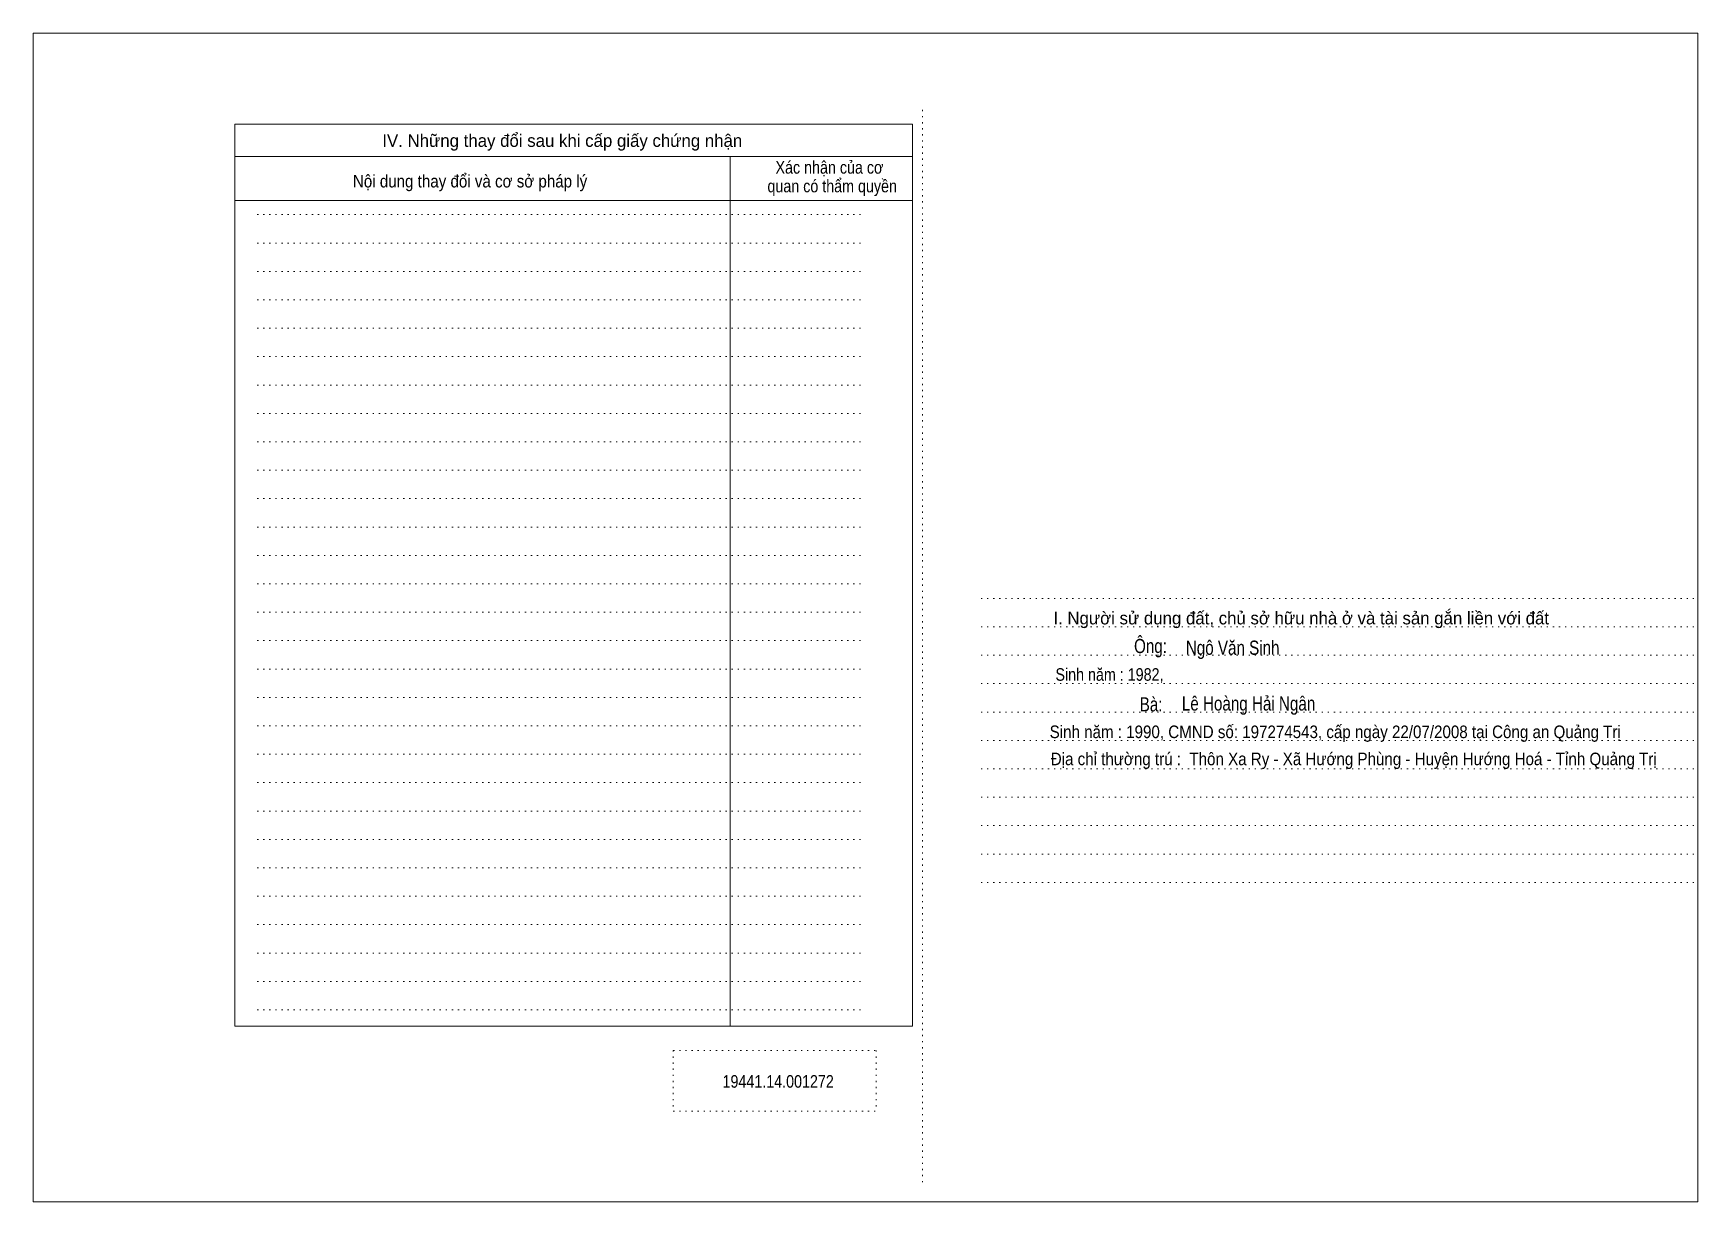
# Model space of a CAD drawing. Header units: metres. Extents: x 532660 to 534835, y 1852057 to 1852654.
# Drawn here: x 532660 to 533481, y 1852057 to 1852633 of the extents above; entities that cross this region are included whole.
import ezdxf
from ezdxf.enums import TextEntityAlignment as Align

# ---------------------------------------------------------------- set-up
doc = ezdxf.new("R2010")
doc.units = ezdxf.units.M
doc.header["$LTSCALE"] = 2
doc.linetypes.add('DOTTED', pattern=[1.5, 0.3, -1.2])
for name, color, linetype, lineweight in [('1', 7, 'DOTTED', 13), ('10', 7, 'Continuous', 13), ('2', 7, 'Continuous', 13)]:
    doc.layers.add(name, color=color, linetype=linetype, lineweight=lineweight)

msp = doc.modelspace()

# ---------------------------------------------------------------- texts
at = {"layer": '10'}
for s, p in [('IV. Những thay đổi sau khi cấp giấy chứng nhận', (532921.065, 1852577.47)), ('I. Người sử dụng đất, chủ sở hữu nhà ở và tài sản gắn liền với đất', (533285.455, 1852342.07))]:
    msp.add_text(s, height=6.2, dxfattribs=at).set_placement(p, align=Align.CENTER)
for s, height, width, p in [('Xác nhận của cơ', 6.2, 0.85, (533052.815, 1852564.27)), ('Nội dung thay đổi và cơ sở pháp lý', 6.2, 0.9, (532875.58, 1852557.47)), ('Ông:', 7, 0.8, (533211.145, 1852327.91)), ('Ngô Văn Sinh', 7, 0.8, (533251.655, 1852327.08)), ('Sinh năm : 1982,', 6.2, 0.85, (533190.9, 1852314.28)), ('Bà:', 7, 0.8, (533211.42, 1852299.17)), ('Lê Hoàng Hải Ngân', 7, 0.8, (533259.5, 1852299.59)), ('Sinh năm : 1990, CMND số: 197274543, cấp ngày 22/07/2008 tại Công an Quảng Trị', 6.2, 0.9, (533302.23, 1852286.01)), ('Địa chỉ thường trú :  Thôn Xa Ry - Xã Hướng Phùng - Huyện Hướng Hoá - Tỉnh Quảng Trị', 6.2, 0.9, (533311.365, 1852272.65)), ('19441.14.001272', 6.2, 0.85, (533027.525, 1852113.67))]:
    msp.add_text(s, height=height, dxfattribs=dict(at, width=width)).set_placement(p, align=Align.CENTER)
at = {"layer": '2', "width": 0.85}
msp.add_text('quan có thẩm quyền', height=6.2, dxfattribs=at).set_placement((533054.165, 1852555.07), align=Align.CENTER)

# ---------------------------------------------------------------- linework, layer by layer
at = {"layer": '1'}
for p, q in [((533098.75, 1852595.67), (533098.75, 1852065.67)), ((532770.59, 1852544.07), (533068.75, 1852544.07)), ((532770.59, 1852530.07), (533068.75, 1852530.07)), ((532770.59, 1852516.07), (533068.75, 1852516.07)), ((532770.59, 1852502.07), (533068.75, 1852502.07)), ((532770.59, 1852488.07), (533068.75, 1852488.07)), ((532770.59, 1852474.07), (533068.75, 1852474.07)), ((532770.59, 1852460.07), (533068.75, 1852460.07)), ((532770.59, 1852446.07), (533068.75, 1852446.07)), ((532770.59, 1852432.07), (533068.75, 1852432.07)), ((532770.59, 1852418.07), (533068.75, 1852418.07)), ((532770.59, 1852404.07), (533068.75, 1852404.07)), ((532770.59, 1852390.07), (533068.75, 1852390.07)), ((532770.59, 1852376.07), (533068.75, 1852376.07)), ((532770.59, 1852362.07), (533068.75, 1852362.07)), ((533127.55, 1852354.87), (533479.79, 1852354.87)), ((532770.59, 1852348.07), (533068.75, 1852348.07)), ((533127.55, 1852340.87), (533479.79, 1852340.87)), ((532770.59, 1852334.07), (533068.75, 1852334.07)), ((533127.55, 1852326.87), (533479.79, 1852326.87)), ((532770.59, 1852320.07), (533068.75, 1852320.07)), ((533127.55, 1852312.87), (533479.79, 1852312.87)), ((532770.59, 1852306.07), (533068.75, 1852306.07)), ((532770.59, 1852292.07), (533068.75, 1852292.07)), ((533127.55, 1852298.87), (533479.79, 1852298.87)), ((533127.55, 1852298.87), (533479.79, 1852298.87)), ((533127.55, 1852284.87), (533479.79, 1852284.87)), ((532770.59, 1852278.07), (533068.75, 1852278.07)), ((533127.55, 1852270.87), (533479.79, 1852270.87)), ((532770.59, 1852264.07), (533068.75, 1852264.07)), ((533127.55, 1852256.87), (533479.79, 1852256.87)), ((532770.59, 1852250.07), (533068.75, 1852250.07)), ((533127.55, 1852242.87), (533479.79, 1852242.87)), ((532770.59, 1852236.07), (533068.75, 1852236.07)), ((533127.55, 1852228.87), (533479.79, 1852228.87)), ((532770.59, 1852222.07), (533068.75, 1852222.07)), ((533127.55, 1852214.87), (533479.79, 1852214.87)), ((532770.59, 1852208.07), (533068.75, 1852208.07)), ((532770.59, 1852194.07), (533068.75, 1852194.07)), ((532770.59, 1852180.07), (533068.75, 1852180.07)), ((532770.59, 1852166.07), (533068.75, 1852166.07)), ((532770.59, 1852152.07), (533068.75, 1852152.07)), ((532975.79, 1852132.07), (533075.79, 1852132.07)), ((532975.79, 1852132.07), (532975.79, 1852102.07)), ((533075.79, 1852132.07), (533075.79, 1852102.07)), ((532975.79, 1852102.07), (533075.79, 1852102.07))]:
    msp.add_line(p, q, dxfattribs=at)
at = {"layer": '1', "linetype": 'Continuous'}
msp.add_lwpolyline([(532660.19, 1852057.47), (533480.99, 1852057.47), (533480.99, 1852633.47), (532660.19, 1852633.47)], close=True, dxfattribs=at)
at = {"layer": '2'}
for p, q in [((532759.55, 1852588.67), (533093.79, 1852588.67)), ((532759.55, 1852588.67), (532759.55, 1852144.07)), ((533093.79, 1852588.67), (533093.79, 1852144.07)), ((532759.55, 1852572.67), (533093.79, 1852572.67)), ((533003.79, 1852572.67), (533003.79, 1852144.07)), ((532759.55, 1852551.07), (533093.79, 1852551.07)), ((532759.55, 1852144.07), (533093.79, 1852144.07))]:
    msp.add_line(p, q, dxfattribs=at)

msp.set_redraw_order([(e.dxf.handle, doc.entitydb.next_handle()) for e in msp.query("TEXT MTEXT ATTDEF DIMENSION ARC_DIMENSION")])  # texts and dimensions are drawn at this point

doc.saveas('drawing.dxf')
